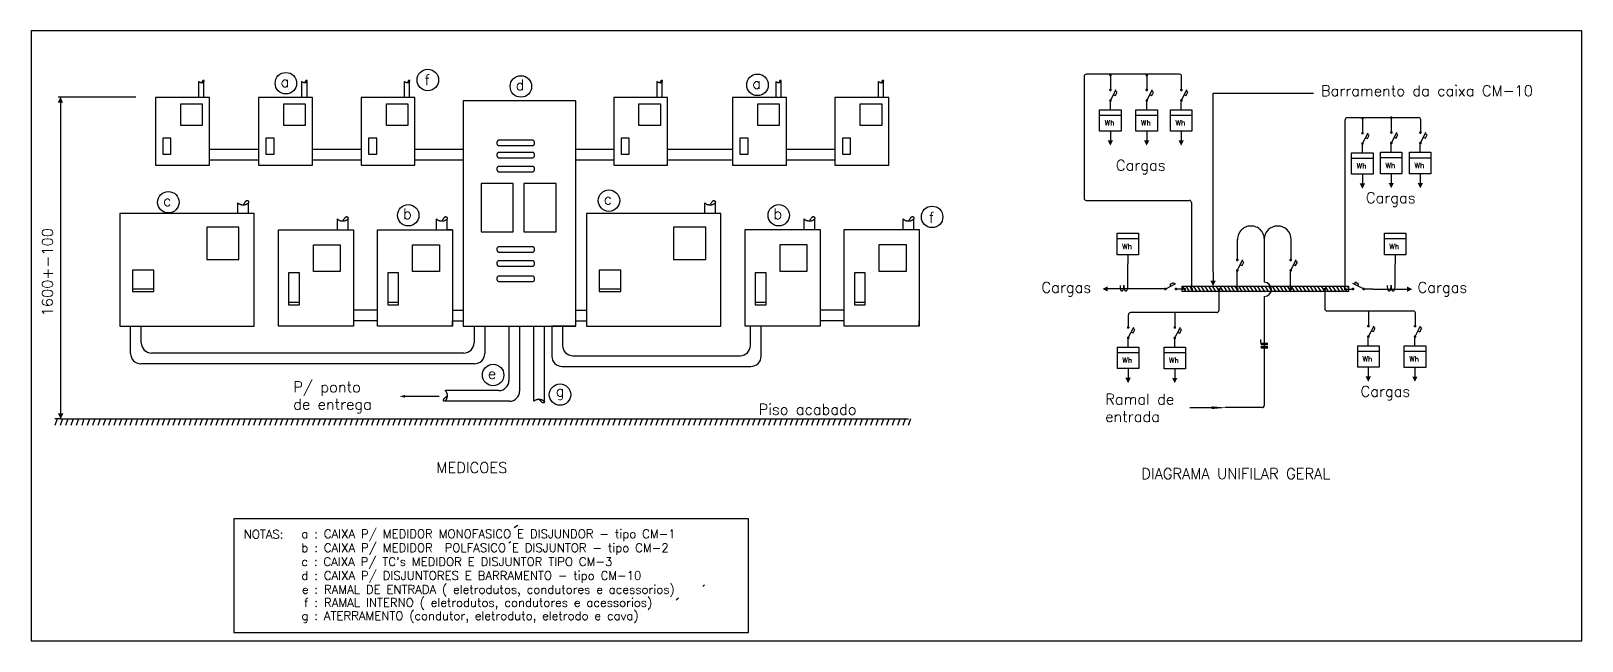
# Model space of a CAD drawing. Extents: x 0 to 0.289, y 0 to 0.114.
import ezdxf

# ---------------------------------------------------------------- set-up
doc = ezdxf.new("R2010")
doc.units = 0
doc.header["$LTSCALE"] = 0.7
doc.header["$MEASUREMENT"] = 0
doc.linetypes.add('DASHED', pattern=[0.75, 0.5, -0.25])
doc.layers.add('MEDICAO', color=7, linetype='CONTINUOUS')
doc.styles.add('ROMANS', font='ROMANS.shx', dxfattribs={"height": 2})

msp = doc.modelspace()

# ---------------------------------------------------------------- texts
at = {"layer": 'MEDICAO', "style": 'ROMANS'}
for s, height, p in [('a', 0.002, (0.04651, 0.10326)), ('f', 0.002, (0.07333, 0.10361)), ('d', 0.002, (0.0903, 0.10265)), ('a', 0.002, (0.1344, 0.10295)), ('Barramento da caixa CM-10', 0.002, (0.24035, 0.10156)), ('Wh', 0.001, (0.20005, 0.0961)), ('Wh', 0.001, (0.20682, 0.0961)), ('Wh', 0.001, (0.21326, 0.0961)), ('Cargas', 0.002, (0.20216, 0.08769)), ('Wh', 0.001, (0.24701, 0.08806)), ('Wh', 0.001, (0.25239, 0.08816)), ('Wh', 0.001, (0.2578, 0.08814)), ('c', 0.002, (0.02461, 0.08107)), ('c', 0.002, (0.10672, 0.08137)), ('Cargas', 0.002, (0.24874, 0.08161)), ('b', 0.002, (0.06932, 0.07864)), ('b', 0.002, (0.13835, 0.07864)), ('f', 0.002, (0.16729, 0.07796)), ('Wh', 0.001, (0.20331, 0.07306)), ('Wh', 0.001, (0.2531, 0.07306)), ('Cargas', 0.002, (0.18829, 0.06491)), ('Cargas', 0.002, (0.25837, 0.06491)), ('Wh', 0.001, (0.20335, 0.05183)), ('Wh', 0.001, (0.21204, 0.05182)), ('Wh', 0.001, (0.24811, 0.05208)), ('Wh', 0.001, (0.25681, 0.05207)), ('e', 0.002, (0.08513, 0.04886)), ('P/ ponto', 0.002, (0.04886, 0.04636)), ('g', 0.002, (0.09777, 0.04559)), ('Cargas', 0.002, (0.24775, 0.04553)), ('de entrega', 0.002, (0.04886, 0.04313)), ('Piso acabado', 0.002, (0.13557, 0.04218)), ('Ramal de', 0.002, (0.20016, 0.04407)), ('entrada', 0.002, (0.20016, 0.04083)), ('MEDICOES', 0.002, (0.07555, 0.03132)), ('DIAGRAMA UNIFILAR GERAL', 0.002, (0.20687, 0.03019)), ('NOTAS:', 0.0016, (0.03964, 0.0191)), ('a : CAIXA P/ MEDIDOR MONOFASICO E DISJUNDOR - tipo CM-1', 0.0016, (0.05038, 0.01917)), ('b : CAIXA P/ MEDIDOR  POLFASICO E DISJUNTOR - tipo CM-2', 0.0016, (0.05038, 0.01658)), ("c : CAIXA P/ TC's MEDIDOR E DISJUNTOR TIPO CM-3", 0.0016, (0.05038, 0.01399)), ('d : CAIXA P/ DISJUNTORES E BARRAMENTO - tipo CM-10', 0.0016, (0.05038, 0.0114)), ('e : RAMAL DE ENTRADA ( eletrodutos, condutores e acessorios)', 0.0016, (0.05047, 0.00881)), ('g : ATERRAMENTO (condutor, eletroduto, eletrodo e cava)', 0.0016, (0.0504, 0.0039)), ('f : RAMAL INTERNO ( eletrodutos, condutores e acessorios)', 0.0016, (0.05089, 0.00636))]:
    msp.add_text(s, height=height, dxfattribs=at).set_placement(p)
msp.add_text('1600+-100', height=0.002, rotation=90, dxfattribs=at).set_placement((0.00406, 0.06051))

# ---------------------------------------------------------------- linework, layer by layer
at = {"layer": 'MEDICAO'}
for p, q in [((0.03123, 0.10429), (0.03123, 0.10129)), ((0.03223, 0.10129), (0.03223, 0.10429)), ((0.05043, 0.10429), (0.05043, 0.10129)), ((0.05143, 0.10129), (0.05143, 0.10429)), ((0.06955, 0.10429), (0.06955, 0.10129)), ((0.07055, 0.10129), (0.07055, 0.10429)), ((0.11663, 0.10429), (0.11663, 0.10129)), ((0.11763, 0.10129), (0.11763, 0.10429)), ((0.13876, 0.10429), (0.13876, 0.10129)), ((0.13976, 0.10129), (0.13976, 0.10429)), ((0.15786, 0.10429), (0.15786, 0.10129)), ((0.15886, 0.10129), (0.15886, 0.10429)), ((0.19623, 0.10523), (0.19623, 0.08253)), ((0.21401, 0.10563), (0.19663, 0.10563)), ((0.2012, 0.10272), (0.2012, 0.10549)), ((0.20798, 0.10272), (0.20798, 0.10549)), ((0.21441, 0.10272), (0.21441, 0.10523)), ((0.00551, 0.10139), (0.00503, 0.10139)), ((0.01952, 0.10139), (0.00551, 0.10139)), ((0.00551, 0.10139), (0.00551, 0.04139)), ((0.03323, 0.10129), (0.03223, 0.10129)), ((0.05243, 0.10129), (0.05143, 0.10129)), ((0.07155, 0.10129), (0.07055, 0.10129)), ((0.11863, 0.10129), (0.11763, 0.10129)), ((0.14076, 0.10129), (0.13976, 0.10129)), ((0.15986, 0.10129), (0.15886, 0.10129)), ((0.20114, 0.10076), (0.20218, 0.10278)), ((0.20168, 0.10181), (0.20207, 0.10169)), ((0.20239, 0.10233), (0.20203, 0.10248)), ((0.20207, 0.10169), (0.20239, 0.10233)), ((0.20792, 0.10076), (0.20896, 0.10278)), ((0.20846, 0.10181), (0.20884, 0.10169)), ((0.20916, 0.10233), (0.2088, 0.10248)), ((0.20884, 0.10169), (0.20916, 0.10233)), ((0.21435, 0.10076), (0.21539, 0.10278)), ((0.21489, 0.10181), (0.21527, 0.10169)), ((0.21559, 0.10233), (0.21524, 0.10248)), ((0.21527, 0.10169), (0.21559, 0.10233)), ((0.22026, 0.06884), (0.22026, 0.10213)), ((0.22026, 0.10213), (0.23896, 0.10213)), ((0.10155, 0.10068), (0.08055, 0.10068)), ((0.08055, 0.10068), (0.08055, 0.08968)), ((0.10155, 0.05868), (0.10155, 0.10068)), ((0.19912, 0.09504), (0.19912, 0.09904)), ((0.19912, 0.09904), (0.20312, 0.09904)), ((0.20112, 0.09904), (0.20112, 0.10053)), ((0.20312, 0.09904), (0.20312, 0.09504)), ((0.2059, 0.09504), (0.2059, 0.09904)), ((0.2059, 0.09904), (0.2099, 0.09904)), ((0.2079, 0.09904), (0.2079, 0.10053)), ((0.2099, 0.09904), (0.2099, 0.09504)), ((0.21233, 0.09504), (0.21233, 0.09904)), ((0.21233, 0.09904), (0.21633, 0.09904)), ((0.21433, 0.09904), (0.21433, 0.10053)), ((0.21633, 0.09904), (0.21633, 0.09504)), ((0.19912, 0.09504), (0.19912, 0.09804)), ((0.19912, 0.09804), (0.20312, 0.09804)), ((0.2059, 0.09504), (0.2059, 0.09804)), ((0.2059, 0.09804), (0.2099, 0.09804)), ((0.21233, 0.09504), (0.21233, 0.09804)), ((0.21233, 0.09804), (0.21633, 0.09804)), ((0.2449, 0.06557), (0.2449, 0.09717)), ((0.2453, 0.09757), (0.25855, 0.09757)), ((0.24816, 0.09468), (0.24816, 0.09744)), ((0.25354, 0.09478), (0.25354, 0.09754)), ((0.25895, 0.09477), (0.25895, 0.09717)), ((0.02458, 0.09374), (0.02458, 0.09074)), ((0.02608, 0.09374), (0.02458, 0.09374)), ((0.02608, 0.09074), (0.02608, 0.09374)), ((0.04528, 0.09374), (0.04378, 0.09374)), ((0.04378, 0.09374), (0.04378, 0.09074)), ((0.04528, 0.09074), (0.04528, 0.09374)), ((0.06441, 0.09374), (0.06291, 0.09374)), ((0.06291, 0.09374), (0.06291, 0.09074)), ((0.06441, 0.09074), (0.06441, 0.09374)), ((0.10998, 0.09374), (0.10998, 0.09074)), ((0.11148, 0.09374), (0.10998, 0.09374)), ((0.11148, 0.09074), (0.11148, 0.09374)), ((0.13211, 0.09374), (0.13211, 0.09074)), ((0.13361, 0.09374), (0.13211, 0.09374)), ((0.13361, 0.09074), (0.13361, 0.09374)), ((0.15271, 0.09374), (0.15121, 0.09374)), ((0.15121, 0.09374), (0.15121, 0.09074)), ((0.15271, 0.09074), (0.15271, 0.09374)), ((0.20312, 0.09504), (0.19912, 0.09504)), ((0.20112, 0.09504), (0.20112, 0.09333)), ((0.2099, 0.09504), (0.2059, 0.09504)), ((0.2079, 0.09504), (0.2079, 0.09333)), ((0.21633, 0.09504), (0.21233, 0.09504)), ((0.21433, 0.09504), (0.21433, 0.09333)), ((0.24808, 0.091), (0.24808, 0.09249)), ((0.2481, 0.09272), (0.24914, 0.09474)), ((0.24864, 0.09377), (0.24902, 0.09364)), ((0.24934, 0.09429), (0.24899, 0.09444)), ((0.24902, 0.09364), (0.24934, 0.09429)), ((0.25346, 0.0911), (0.25346, 0.09259)), ((0.25348, 0.09282), (0.25452, 0.09484)), ((0.25402, 0.09387), (0.2544, 0.09374)), ((0.25472, 0.09439), (0.25437, 0.09454)), ((0.2544, 0.09374), (0.25472, 0.09439)), ((0.25887, 0.09109), (0.25887, 0.09258)), ((0.25889, 0.09281), (0.25993, 0.09482)), ((0.25943, 0.09386), (0.25982, 0.09373)), ((0.26014, 0.09438), (0.25978, 0.09453)), ((0.25982, 0.09373), (0.26014, 0.09438)), ((0.02458, 0.09074), (0.02608, 0.09074)), ((0.03323, 0.09168), (0.04238, 0.09168)), ((0.03323, 0.08868), (0.03323, 0.08968)), ((0.03323, 0.08968), (0.04238, 0.08968)), ((0.04378, 0.09074), (0.04528, 0.09074)), ((0.05243, 0.09168), (0.06151, 0.09168)), ((0.05243, 0.08968), (0.06151, 0.08968)), ((0.05243, 0.08868), (0.05243, 0.08968)), ((0.06291, 0.09074), (0.06441, 0.09074)), ((0.07155, 0.09168), (0.08055, 0.09168)), ((0.07155, 0.08968), (0.08055, 0.08968)), ((0.07155, 0.08868), (0.07155, 0.08968)), ((0.08055, 0.08968), (0.08055, 0.05868)), ((0.10155, 0.09168), (0.10858, 0.09168)), ((0.10155, 0.08968), (0.10858, 0.08968)), ((0.10998, 0.09074), (0.11148, 0.09074)), ((0.11863, 0.09168), (0.13071, 0.09168)), ((0.11863, 0.08868), (0.11863, 0.08968)), ((0.11863, 0.08968), (0.13071, 0.08968)), ((0.13211, 0.09074), (0.13361, 0.09074)), ((0.14076, 0.09168), (0.14981, 0.09168)), ((0.14076, 0.08868), (0.14076, 0.08968)), ((0.14076, 0.08968), (0.14981, 0.08968)), ((0.15121, 0.09074), (0.15271, 0.09074)), ((0.24608, 0.087), (0.24608, 0.091)), ((0.24608, 0.091), (0.25008, 0.091)), ((0.24608, 0.087), (0.24608, 0.09)), ((0.24608, 0.09), (0.25008, 0.09)), ((0.25008, 0.091), (0.25008, 0.087)), ((0.25146, 0.0871), (0.25146, 0.0911)), ((0.25146, 0.0911), (0.25546, 0.0911)), ((0.25146, 0.0871), (0.25146, 0.0901)), ((0.25146, 0.0901), (0.25546, 0.0901)), ((0.25546, 0.0911), (0.25546, 0.0871)), ((0.25687, 0.08709), (0.25687, 0.09109)), ((0.25687, 0.09109), (0.26087, 0.09109)), ((0.25687, 0.08709), (0.25687, 0.09009)), ((0.25687, 0.09009), (0.26087, 0.09009)), ((0.26087, 0.09109), (0.26087, 0.08709)), ((0.25008, 0.087), (0.24608, 0.087)), ((0.24808, 0.087), (0.24808, 0.08529)), ((0.25546, 0.0871), (0.25146, 0.0871)), ((0.25346, 0.0871), (0.25346, 0.08539)), ((0.26087, 0.08709), (0.25687, 0.08709)), ((0.25887, 0.08709), (0.25887, 0.08538)), ((0.03855, 0.07968), (0.03855, 0.08168)), ((0.04055, 0.07968), (0.04055, 0.08168)), ((0.12553, 0.07967), (0.12553, 0.08167)), ((0.12753, 0.07967), (0.12753, 0.08167)), ((0.19663, 0.08213), (0.21583, 0.08213)), ((0.21623, 0.08173), (0.21623, 0.06571)), ((0.04155, 0.07968), (0.01655, 0.07968)), ((0.01655, 0.07968), (0.01655, 0.05868)), ((0.04155, 0.05868), (0.04155, 0.07968)), ((0.05709, 0.07667), (0.05709, 0.07867)), ((0.05909, 0.07667), (0.05909, 0.07867)), ((0.07556, 0.07667), (0.07556, 0.07867)), ((0.07756, 0.07667), (0.07756, 0.07867)), ((0.12853, 0.07967), (0.10353, 0.07967)), ((0.10353, 0.07967), (0.10353, 0.05967)), ((0.12853, 0.05867), (0.12853, 0.07967)), ((0.14405, 0.07668), (0.14405, 0.07868)), ((0.14605, 0.07668), (0.14605, 0.07868)), ((0.16252, 0.07668), (0.16252, 0.07868)), ((0.16452, 0.07668), (0.16452, 0.07868)), ((0.03275, 0.07712), (0.03275, 0.07112)), ((0.03875, 0.07712), (0.03275, 0.07712)), ((0.03875, 0.07112), (0.03875, 0.07712)), ((0.04609, 0.05867), (0.04609, 0.07667)), ((0.04609, 0.07667), (0.06009, 0.07667)), ((0.06009, 0.07667), (0.06009, 0.05867)), ((0.06456, 0.05867), (0.06456, 0.07667)), ((0.06456, 0.07667), (0.07856, 0.07667)), ((0.07856, 0.07667), (0.07756, 0.07667)), ((0.07856, 0.07667), (0.07856, 0.05867)), ((0.11973, 0.07711), (0.11973, 0.07111)), ((0.12573, 0.07711), (0.11973, 0.07711)), ((0.12573, 0.07111), (0.12573, 0.07711)), ((0.13305, 0.05868), (0.13305, 0.07668)), ((0.13305, 0.07668), (0.14705, 0.07668)), ((0.14705, 0.07668), (0.14705, 0.05868)), ((0.15152, 0.05868), (0.15152, 0.07668)), ((0.15152, 0.07668), (0.16552, 0.07668)), ((0.16552, 0.07668), (0.16552, 0.05868)), ((0.20239, 0.072), (0.20239, 0.076)), ((0.20239, 0.076), (0.20639, 0.076)), ((0.20639, 0.076), (0.20639, 0.072)), ((0.25218, 0.072), (0.25218, 0.076)), ((0.25218, 0.076), (0.25618, 0.076)), ((0.25618, 0.076), (0.25618, 0.072)), ((0.05262, 0.06886), (0.05262, 0.07386)), ((0.05262, 0.07386), (0.05762, 0.07386)), ((0.05762, 0.07386), (0.05762, 0.06886)), ((0.07109, 0.07386), (0.07609, 0.07386)), ((0.07109, 0.06886), (0.07109, 0.07386)), ((0.07609, 0.07386), (0.07609, 0.06886)), ((0.13959, 0.06888), (0.13959, 0.07388)), ((0.13959, 0.07388), (0.14459, 0.07388)), ((0.14459, 0.07388), (0.14459, 0.06888)), ((0.15806, 0.06888), (0.15806, 0.07388)), ((0.15806, 0.07388), (0.16306, 0.07388)), ((0.16306, 0.07388), (0.16306, 0.06888)), ((0.20239, 0.072), (0.20239, 0.075)), ((0.20239, 0.075), (0.20639, 0.075)), ((0.2298, 0.07485), (0.2298, 0.06687)), ((0.23479, 0.0738), (0.23479, 0.0749)), ((0.23479, 0.07103), (0.23479, 0.0738)), ((0.25218, 0.072), (0.25218, 0.075)), ((0.25218, 0.075), (0.25618, 0.075)), ((0.03275, 0.07112), (0.03875, 0.07112)), ((0.11973, 0.07111), (0.12573, 0.07111)), ((0.20639, 0.072), (0.20239, 0.072)), ((0.20439, 0.072), (0.20439, 0.07029)), ((0.22476, 0.06907), (0.2258, 0.07109)), ((0.2253, 0.07012), (0.22568, 0.06999)), ((0.226, 0.07064), (0.22565, 0.07079)), ((0.22568, 0.06999), (0.226, 0.07064)), ((0.23473, 0.06907), (0.23577, 0.07109)), ((0.23527, 0.07012), (0.23565, 0.06999)), ((0.23597, 0.07064), (0.23561, 0.07079)), ((0.23565, 0.06999), (0.23597, 0.07064)), ((0.25618, 0.072), (0.25218, 0.072)), ((0.25418, 0.072), (0.25418, 0.07029)), ((0.0189, 0.06915), (0.0189, 0.06515)), ((0.0229, 0.06915), (0.0189, 0.06915)), ((0.0229, 0.06515), (0.0229, 0.06915)), ((0.048, 0.06864), (0.048, 0.06264)), ((0.05, 0.06864), (0.048, 0.06864)), ((0.05, 0.06264), (0.05, 0.06864)), ((0.05762, 0.06886), (0.05262, 0.06886)), ((0.06647, 0.06864), (0.06647, 0.06264)), ((0.06847, 0.06864), (0.06647, 0.06864)), ((0.06847, 0.06264), (0.06847, 0.06864)), ((0.07609, 0.06886), (0.07109, 0.06886)), ((0.10988, 0.06913), (0.10588, 0.06913)), ((0.10588, 0.06913), (0.10588, 0.06513)), ((0.10988, 0.06513), (0.10988, 0.06913)), ((0.13496, 0.06865), (0.13496, 0.06265)), ((0.13696, 0.06865), (0.13496, 0.06865)), ((0.13696, 0.06265), (0.13696, 0.06865)), ((0.14459, 0.06888), (0.13959, 0.06888)), ((0.15343, 0.06865), (0.15343, 0.06265)), ((0.15543, 0.06865), (0.15343, 0.06865)), ((0.15543, 0.06265), (0.15543, 0.06865)), ((0.16306, 0.06888), (0.15806, 0.06888)), ((0.21135, 0.06556), (0.21333, 0.06666)), ((0.21224, 0.06651), (0.21288, 0.06685)), ((0.21238, 0.06613), (0.21224, 0.06651)), ((0.21288, 0.06685), (0.21304, 0.06649)), ((0.22026, 0.06884), (0.22026, 0.06714)), ((0.23471, 0.06572), (0.23471, 0.06884)), ((0.24831, 0.06562), (0.2463, 0.06665)), ((0.24674, 0.06686), (0.24659, 0.0665)), ((0.24739, 0.06654), (0.24674, 0.06686)), ((0.24726, 0.06616), (0.24739, 0.06654)), ((0.0229, 0.06558), (0.0189, 0.06558)), ((0.0189, 0.06515), (0.0229, 0.06515)), ((0.0229, 0.06515), (0.0229, 0.06558)), ((0.10988, 0.06557), (0.10588, 0.06557)), ((0.10588, 0.06513), (0.10988, 0.06513)), ((0.10988, 0.06513), (0.10988, 0.06557)), ((0.20236, 0.06562), (0.20065, 0.06562)), ((0.20862, 0.06562), (0.20236, 0.06562)), ((0.21121, 0.06562), (0.20862, 0.06562)), ((0.21507, 0.0656), (0.21357, 0.0656)), ((0.21448, 0.06612), (0.24548, 0.06612)), ((0.21448, 0.06512), (0.21448, 0.06612)), ((0.21448, 0.06612), (0.21518, 0.06511)), ((0.24548, 0.06512), (0.21448, 0.06512)), ((0.21518, 0.06612), (0.21588, 0.06511)), ((0.21588, 0.06612), (0.21658, 0.06511)), ((0.21658, 0.06612), (0.21728, 0.06511)), ((0.21728, 0.06612), (0.21798, 0.06511)), ((0.21798, 0.06612), (0.21868, 0.06511)), ((0.21868, 0.06612), (0.21938, 0.06511)), ((0.21938, 0.06612), (0.22008, 0.06511)), ((0.22008, 0.06612), (0.22078, 0.06511)), ((0.22078, 0.06612), (0.22148, 0.06511)), ((0.22135, 0.06543), (0.22135, 0.06161)), ((0.22148, 0.06612), (0.22218, 0.06511)), ((0.22218, 0.06612), (0.22288, 0.06511)), ((0.22288, 0.06612), (0.22358, 0.06511)), ((0.22358, 0.06612), (0.22428, 0.06511)), ((0.22428, 0.06612), (0.22498, 0.06511)), ((0.22498, 0.06612), (0.22568, 0.06511)), ((0.22568, 0.06612), (0.22638, 0.06511)), ((0.22638, 0.06612), (0.22708, 0.06511)), ((0.22708, 0.06612), (0.22778, 0.06511)), ((0.22778, 0.06612), (0.22848, 0.06511)), ((0.22848, 0.06612), (0.22918, 0.06511)), ((0.22918, 0.06612), (0.22988, 0.06511)), ((0.2298, 0.06421), (0.2298, 0.0439)), ((0.22988, 0.06612), (0.23058, 0.06511)), ((0.23058, 0.06612), (0.23128, 0.06511)), ((0.23128, 0.06612), (0.23198, 0.06511)), ((0.23198, 0.06612), (0.23268, 0.06511)), ((0.23268, 0.06612), (0.23338, 0.06511)), ((0.23338, 0.06612), (0.23408, 0.06511)), ((0.23408, 0.06612), (0.23478, 0.06511)), ((0.23478, 0.06612), (0.23548, 0.06511)), ((0.23548, 0.06612), (0.23618, 0.06511)), ((0.23618, 0.06612), (0.23688, 0.06511)), ((0.23688, 0.06612), (0.23758, 0.06511)), ((0.23758, 0.06612), (0.23828, 0.06511)), ((0.23828, 0.06612), (0.23898, 0.06511)), ((0.23898, 0.06612), (0.23968, 0.06511)), ((0.23968, 0.06612), (0.24038, 0.06511)), ((0.24038, 0.06612), (0.24108, 0.06511)), ((0.24107, 0.06554), (0.24107, 0.06194)), ((0.24108, 0.06612), (0.24178, 0.06511)), ((0.24178, 0.06612), (0.24248, 0.06511)), ((0.24248, 0.06612), (0.24318, 0.06511)), ((0.24318, 0.06612), (0.24388, 0.06511)), ((0.24388, 0.06612), (0.24458, 0.06511)), ((0.24458, 0.06612), (0.24528, 0.06511)), ((0.24489, 0.06557), (0.24642, 0.06557)), ((0.24528, 0.06612), (0.24548, 0.06583)), ((0.24548, 0.06612), (0.24548, 0.06512)), ((0.25003, 0.0656), (0.24854, 0.0656)), ((0.25003, 0.0656), (0.25617, 0.0656)), ((0.25469, 0.06558), (0.2564, 0.06558)), ((0.05, 0.06307), (0.048, 0.06307)), ((0.048, 0.06264), (0.05, 0.06264)), ((0.06456, 0.06167), (0.06009, 0.06167)), ((0.06847, 0.06307), (0.06647, 0.06307)), ((0.06647, 0.06264), (0.06847, 0.06264)), ((0.07856, 0.06167), (0.08056, 0.06167)), ((0.10155, 0.06167), (0.10353, 0.06167)), ((0.13696, 0.06308), (0.13496, 0.06308)), ((0.13496, 0.06265), (0.13696, 0.06265)), ((0.15152, 0.06168), (0.14705, 0.06168)), ((0.15543, 0.06308), (0.15343, 0.06308)), ((0.15343, 0.06265), (0.15543, 0.06265)), ((0.2045, 0.05845), (0.2045, 0.06081)), ((0.22095, 0.06121), (0.2049, 0.06121)), ((0.21319, 0.05844), (0.21319, 0.06121)), ((0.24147, 0.06154), (0.25756, 0.06154)), ((0.24927, 0.0587), (0.24927, 0.06154)), ((0.25796, 0.05869), (0.25796, 0.06114)), ((0.01655, 0.05868), (0.04155, 0.05868)), ((0.01855, 0.05358), (0.01855, 0.05868)), ((0.02055, 0.05558), (0.02055, 0.05868)), ((0.06009, 0.05867), (0.04609, 0.05867)), ((0.06456, 0.05967), (0.06009, 0.05967)), ((0.07856, 0.05867), (0.06456, 0.05867)), ((0.07856, 0.05867), (0.07856, 0.05967)), ((0.07856, 0.05967), (0.08056, 0.05967)), ((0.08055, 0.05868), (0.10155, 0.05868)), ((0.08055, 0.05868), (0.08255, 0.05868)), ((0.08255, 0.05868), (0.08255, 0.05558)), ((0.08255, 0.05868), (0.08455, 0.05868)), ((0.08455, 0.05868), (0.08455, 0.05358)), ((0.08455, 0.05868), (0.08905, 0.05868)), ((0.08905, 0.05868), (0.08905, 0.04858)), ((0.08905, 0.05868), (0.09105, 0.05868)), ((0.09105, 0.05868), (0.09105, 0.04658)), ((0.09362, 0.0587), (0.09362, 0.0447)), ((0.09562, 0.0587), (0.09562, 0.0447)), ((0.09905, 0.05868), (0.09705, 0.05868)), ((0.09705, 0.05868), (0.09705, 0.05308)), ((0.10155, 0.05868), (0.09905, 0.05868)), ((0.09905, 0.05868), (0.09905, 0.05508)), ((0.10155, 0.05967), (0.10353, 0.05967)), ((0.10353, 0.05967), (0.10353, 0.05867)), ((0.10353, 0.05867), (0.12853, 0.05867)), ((0.14705, 0.05868), (0.13305, 0.05868)), ((0.13405, 0.05508), (0.13405, 0.05868)), ((0.13605, 0.05308), (0.13605, 0.05868)), ((0.15152, 0.05968), (0.14705, 0.05968)), ((0.16552, 0.05868), (0.15152, 0.05868)), ((0.16552, 0.05868), (0.16552, 0.05968)), ((0.20444, 0.0565), (0.20548, 0.05851)), ((0.20568, 0.05806), (0.20533, 0.05822)), ((0.20536, 0.05742), (0.20568, 0.05806)), ((0.21314, 0.05648), (0.21417, 0.0585)), ((0.21438, 0.05805), (0.21402, 0.0582)), ((0.21406, 0.0574), (0.21438, 0.05805)), ((0.24921, 0.05675), (0.25025, 0.05876)), ((0.25045, 0.05831), (0.25009, 0.05846)), ((0.25013, 0.05767), (0.25045, 0.05831)), ((0.2579, 0.05673), (0.25894, 0.05875)), ((0.25914, 0.0583), (0.25879, 0.05845)), ((0.25882, 0.05765), (0.25914, 0.0583)), ((0.20442, 0.05477), (0.20442, 0.05627)), ((0.20498, 0.05755), (0.20536, 0.05742)), ((0.21312, 0.05476), (0.21312, 0.05625)), ((0.21368, 0.05753), (0.21406, 0.0574)), ((0.22916, 0.05553), (0.22916, 0.05618)), ((0.22916, 0.05553), (0.23047, 0.05553)), ((0.22916, 0.05528), (0.23047, 0.05528)), ((0.22916, 0.05492), (0.23047, 0.05492)), ((0.24719, 0.05502), (0.25119, 0.05502)), ((0.24719, 0.05502), (0.24719, 0.05102)), ((0.24919, 0.05502), (0.24919, 0.05651)), ((0.24975, 0.05779), (0.25013, 0.05767)), ((0.25119, 0.05502), (0.25119, 0.05102)), ((0.25588, 0.05501), (0.25988, 0.05501)), ((0.25588, 0.05101), (0.25588, 0.05501)), ((0.25788, 0.05501), (0.25788, 0.0565)), ((0.25844, 0.05778), (0.25882, 0.05765)), ((0.25988, 0.05501), (0.25988, 0.05101)), ((0.08065, 0.05368), (0.02245, 0.05368)), ((0.10095, 0.05318), (0.13215, 0.05318)), ((0.20242, 0.05477), (0.20642, 0.05477)), ((0.20242, 0.05477), (0.20242, 0.05077)), ((0.20242, 0.05377), (0.20642, 0.05377)), ((0.20642, 0.05477), (0.20642, 0.05077)), ((0.21112, 0.05076), (0.21112, 0.05476)), ((0.21112, 0.05476), (0.21512, 0.05476)), ((0.21112, 0.05076), (0.21112, 0.05376)), ((0.21112, 0.05376), (0.21512, 0.05376)), ((0.21512, 0.05476), (0.21512, 0.05076)), ((0.22916, 0.05463), (0.23047, 0.05463)), ((0.24719, 0.05402), (0.25119, 0.05402)), ((0.25588, 0.05401), (0.25988, 0.05401)), ((0.25588, 0.05101), (0.25588, 0.05401)), ((0.08265, 0.05168), (0.02045, 0.05168)), ((0.09895, 0.05118), (0.13415, 0.05118)), ((0.20642, 0.05077), (0.20242, 0.05077)), ((0.20442, 0.05077), (0.20442, 0.04907)), ((0.21512, 0.05076), (0.21112, 0.05076)), ((0.21312, 0.05076), (0.21312, 0.04905)), ((0.25119, 0.05102), (0.24719, 0.05102)), ((0.24919, 0.05102), (0.24919, 0.04931)), ((0.25988, 0.05101), (0.25588, 0.05101)), ((0.25788, 0.05101), (0.25788, 0.0493)), ((0.08715, 0.04668), (0.07722, 0.04668)), ((0.07604, 0.0456), (0.06956, 0.0456)), ((0.08915, 0.04468), (0.07705, 0.04468)), ((0.22148, 0.04349), (0.21592, 0.04349)), ((0.2294, 0.0435), (0.22259, 0.0435)), ((0.00551, 0.04139), (0.00443, 0.04139)), ((0.00487, 0.04141), (0.00444, 0.04015)), ((0.00587, 0.04141), (0.00544, 0.04015)), ((0.00551, 0.04139), (0.16351, 0.04139)), ((0.00687, 0.04141), (0.00644, 0.04015)), ((0.00787, 0.04141), (0.00744, 0.04015)), ((0.00887, 0.04141), (0.00844, 0.04015)), ((0.00987, 0.04141), (0.00944, 0.04015)), ((0.01087, 0.04141), (0.01044, 0.04015)), ((0.01187, 0.04141), (0.01144, 0.04015)), ((0.01287, 0.04141), (0.01244, 0.04015)), ((0.01387, 0.04141), (0.01344, 0.04015)), ((0.01487, 0.04141), (0.01444, 0.04015)), ((0.01587, 0.04141), (0.01544, 0.04015)), ((0.01687, 0.04141), (0.01644, 0.04015)), ((0.01787, 0.04141), (0.01744, 0.04015)), ((0.01887, 0.04141), (0.01844, 0.04015)), ((0.01987, 0.04141), (0.01944, 0.04015)), ((0.02087, 0.04141), (0.02044, 0.04015)), ((0.02187, 0.04141), (0.02144, 0.04015)), ((0.02287, 0.04141), (0.02244, 0.04015)), ((0.02387, 0.04141), (0.02344, 0.04015)), ((0.02487, 0.04141), (0.02444, 0.04015)), ((0.02587, 0.04141), (0.02544, 0.04015)), ((0.02687, 0.04141), (0.02644, 0.04015)), ((0.02787, 0.04141), (0.02744, 0.04015)), ((0.02887, 0.04141), (0.02844, 0.04015)), ((0.02987, 0.04141), (0.02944, 0.04015)), ((0.03087, 0.04141), (0.03044, 0.04015)), ((0.03187, 0.04141), (0.03144, 0.04015)), ((0.03287, 0.04141), (0.03244, 0.04015)), ((0.03387, 0.04141), (0.03344, 0.04015)), ((0.03487, 0.04141), (0.03444, 0.04015)), ((0.03587, 0.04141), (0.03544, 0.04015)), ((0.03687, 0.04141), (0.03644, 0.04015)), ((0.03787, 0.04141), (0.03744, 0.04015)), ((0.03887, 0.04141), (0.03844, 0.04015)), ((0.03987, 0.04141), (0.03944, 0.04015)), ((0.04087, 0.04141), (0.04044, 0.04015)), ((0.04187, 0.04141), (0.04144, 0.04015)), ((0.04287, 0.04141), (0.04244, 0.04015)), ((0.04387, 0.04141), (0.04344, 0.04015)), ((0.04487, 0.04141), (0.04444, 0.04015)), ((0.04587, 0.04141), (0.04544, 0.04015)), ((0.04687, 0.04141), (0.04644, 0.04015)), ((0.04787, 0.04141), (0.04744, 0.04015)), ((0.04887, 0.04141), (0.04844, 0.04015)), ((0.04987, 0.04141), (0.04944, 0.04015)), ((0.05087, 0.04141), (0.05044, 0.04015)), ((0.05187, 0.04141), (0.05144, 0.04015)), ((0.05287, 0.04141), (0.05244, 0.04015)), ((0.05387, 0.04141), (0.05344, 0.04015)), ((0.05487, 0.04141), (0.05444, 0.04015)), ((0.05587, 0.04141), (0.05544, 0.04015)), ((0.05687, 0.04141), (0.05644, 0.04015)), ((0.05787, 0.04141), (0.05744, 0.04015)), ((0.05887, 0.04141), (0.05844, 0.04015)), ((0.05987, 0.04141), (0.05944, 0.04015)), ((0.06087, 0.04141), (0.06044, 0.04015)), ((0.06187, 0.04141), (0.06144, 0.04015)), ((0.06287, 0.04141), (0.06244, 0.04015)), ((0.06387, 0.04141), (0.06344, 0.04015)), ((0.06487, 0.04141), (0.06444, 0.04015)), ((0.06587, 0.04141), (0.06544, 0.04015)), ((0.06687, 0.04141), (0.06644, 0.04015)), ((0.06787, 0.04141), (0.06744, 0.04015)), ((0.06887, 0.04141), (0.06844, 0.04015)), ((0.06987, 0.04141), (0.06944, 0.04015)), ((0.07087, 0.04141), (0.07044, 0.04015)), ((0.07187, 0.04141), (0.07144, 0.04015)), ((0.07287, 0.04141), (0.07244, 0.04015)), ((0.07387, 0.04141), (0.07344, 0.04015)), ((0.07487, 0.04141), (0.07444, 0.04015)), ((0.07587, 0.04141), (0.07544, 0.04015)), ((0.07687, 0.04141), (0.07644, 0.04015)), ((0.07787, 0.04141), (0.07744, 0.04015)), ((0.07887, 0.04141), (0.07844, 0.04015)), ((0.07987, 0.04141), (0.07944, 0.04015)), ((0.08087, 0.04141), (0.08044, 0.04015)), ((0.08187, 0.04141), (0.08144, 0.04015)), ((0.08287, 0.04141), (0.08244, 0.04015)), ((0.08387, 0.04141), (0.08344, 0.04015)), ((0.08487, 0.04141), (0.08444, 0.04015)), ((0.08587, 0.04141), (0.08544, 0.04015)), ((0.08687, 0.04141), (0.08644, 0.04015)), ((0.08787, 0.04141), (0.08744, 0.04015)), ((0.08887, 0.04141), (0.08844, 0.04015)), ((0.08987, 0.04141), (0.08944, 0.04015)), ((0.09087, 0.04141), (0.09044, 0.04015)), ((0.09187, 0.04141), (0.09144, 0.04015)), ((0.09287, 0.04141), (0.09244, 0.04015)), ((0.09387, 0.04141), (0.09344, 0.04015)), ((0.09487, 0.04141), (0.09444, 0.04015)), ((0.09587, 0.04141), (0.09544, 0.04015)), ((0.09687, 0.04141), (0.09644, 0.04015)), ((0.09787, 0.04141), (0.09744, 0.04015)), ((0.09887, 0.04141), (0.09844, 0.04015)), ((0.09987, 0.04141), (0.09944, 0.04015)), ((0.10087, 0.04141), (0.10044, 0.04015)), ((0.10187, 0.04141), (0.10144, 0.04015)), ((0.10287, 0.04141), (0.10244, 0.04015)), ((0.10387, 0.04141), (0.10344, 0.04015)), ((0.10487, 0.04141), (0.10444, 0.04015)), ((0.10587, 0.04141), (0.10544, 0.04015)), ((0.10687, 0.04141), (0.10644, 0.04015)), ((0.10787, 0.04141), (0.10744, 0.04015)), ((0.10887, 0.04141), (0.10844, 0.04015)), ((0.10987, 0.04141), (0.10944, 0.04015)), ((0.11087, 0.04141), (0.11044, 0.04015)), ((0.11187, 0.04141), (0.11144, 0.04015)), ((0.11287, 0.04141), (0.11244, 0.04015)), ((0.11387, 0.04141), (0.11344, 0.04015)), ((0.11487, 0.04141), (0.11444, 0.04015)), ((0.11587, 0.04141), (0.11544, 0.04015)), ((0.11687, 0.04141), (0.11644, 0.04015)), ((0.11787, 0.04141), (0.11744, 0.04015)), ((0.11887, 0.04141), (0.11844, 0.04015)), ((0.11987, 0.04141), (0.11944, 0.04015)), ((0.12087, 0.04141), (0.12044, 0.04015)), ((0.12187, 0.04141), (0.12144, 0.04015)), ((0.12287, 0.04141), (0.12244, 0.04015)), ((0.12387, 0.04141), (0.12344, 0.04015)), ((0.12487, 0.04141), (0.12444, 0.04015)), ((0.12587, 0.04141), (0.12544, 0.04015)), ((0.12687, 0.04141), (0.12644, 0.04015)), ((0.12787, 0.04141), (0.12744, 0.04015)), ((0.12887, 0.04141), (0.12844, 0.04015)), ((0.12987, 0.04141), (0.12944, 0.04015)), ((0.13087, 0.04141), (0.13044, 0.04015)), ((0.13187, 0.04141), (0.13144, 0.04015)), ((0.13287, 0.04141), (0.13244, 0.04015)), ((0.13387, 0.04141), (0.13344, 0.04015)), ((0.13487, 0.04141), (0.13444, 0.04015)), ((0.13587, 0.04141), (0.13544, 0.04015)), ((0.13687, 0.04141), (0.13644, 0.04015)), ((0.13787, 0.04141), (0.13744, 0.04015)), ((0.13887, 0.04141), (0.13844, 0.04015)), ((0.13987, 0.04141), (0.13944, 0.04015)), ((0.14087, 0.04141), (0.14044, 0.04015)), ((0.14187, 0.04141), (0.14144, 0.04015)), ((0.14287, 0.04141), (0.14244, 0.04015)), ((0.14387, 0.04141), (0.14344, 0.04015)), ((0.14487, 0.04141), (0.14444, 0.04015)), ((0.14587, 0.04141), (0.14544, 0.04015)), ((0.14687, 0.04141), (0.14644, 0.04015)), ((0.14787, 0.04141), (0.14744, 0.04015)), ((0.14887, 0.04141), (0.14844, 0.04015)), ((0.14987, 0.04141), (0.14944, 0.04015)), ((0.15087, 0.04141), (0.15044, 0.04015)), ((0.15187, 0.04141), (0.15144, 0.04015)), ((0.15287, 0.04141), (0.15244, 0.04015)), ((0.15387, 0.04141), (0.15344, 0.04015)), ((0.15487, 0.04141), (0.15444, 0.04015)), ((0.15587, 0.04141), (0.15544, 0.04015)), ((0.15687, 0.04141), (0.15644, 0.04015)), ((0.15787, 0.04141), (0.15744, 0.04015)), ((0.15887, 0.04141), (0.15844, 0.04015)), ((0.15987, 0.04141), (0.15944, 0.04015)), ((0.16087, 0.04141), (0.16044, 0.04015)), ((0.16187, 0.04141), (0.16144, 0.04015)), ((0.16287, 0.04141), (0.16244, 0.04015)), ((0.16387, 0.04141), (0.16344, 0.04015)), ((0.09001, 0.02117), (0.09073, 0.0216)), ((0.08902, 0.01827), (0.08938, 0.01854)), ((0.12521, 0.01016), (0.12547, 0.01049)), ((0.12022, 0.00765), (0.12063, 0.00802))]:
    msp.add_line(p, q, dxfattribs=at)
at = {"layer": 'MEDICAO', "linetype": 'DASHED'}
for p, q in [((0.08682, 0.09294), (0.08682, 0.09274)), ((0.09342, 0.09334), (0.08722, 0.09334)), ((0.09382, 0.09274), (0.09382, 0.09294)), ((0.08682, 0.09068), (0.08682, 0.09048)), ((0.08722, 0.09234), (0.09342, 0.09234)), ((0.09342, 0.09108), (0.08722, 0.09108)), ((0.08722, 0.09008), (0.09342, 0.09008)), ((0.09382, 0.09048), (0.09382, 0.09068)), ((0.08682, 0.08807), (0.08682, 0.08787)), ((0.09342, 0.08847), (0.08722, 0.08847)), ((0.08722, 0.08747), (0.09342, 0.08747)), ((0.09382, 0.08787), (0.09382, 0.08807)), ((0.08385, 0.08526), (0.08385, 0.07626)), ((0.08985, 0.08526), (0.08385, 0.08526)), ((0.08985, 0.07626), (0.08985, 0.08526)), ((0.09185, 0.08526), (0.09185, 0.07626)), ((0.09785, 0.08526), (0.09185, 0.08526)), ((0.09785, 0.07626), (0.09785, 0.08526)), ((0.08385, 0.07626), (0.08985, 0.07626)), ((0.09185, 0.07626), (0.09785, 0.07626)), ((0.08682, 0.07309), (0.08682, 0.07289)), ((0.09342, 0.07349), (0.08722, 0.07349)), ((0.08722, 0.07249), (0.09342, 0.07249)), ((0.09382, 0.07289), (0.09382, 0.07309)), ((0.22482, 0.0738), (0.22482, 0.0749)), ((0.22482, 0.07103), (0.22482, 0.0738)), ((0.08682, 0.07048), (0.08682, 0.07028)), ((0.09342, 0.07088), (0.08722, 0.07088)), ((0.08722, 0.06988), (0.09342, 0.06988)), ((0.09382, 0.07028), (0.09382, 0.07048)), ((0.08682, 0.06762), (0.08682, 0.06742)), ((0.09342, 0.06802), (0.08722, 0.06802)), ((0.08722, 0.06702), (0.09342, 0.06702)), ((0.09382, 0.06742), (0.09382, 0.06762)), ((0.22474, 0.06572), (0.22474, 0.06884))]:
    msp.add_line(p, q, dxfattribs=at)
at = {"layer": 'MEDICAO'}
for points in [[(0, 0.11371), (0, 0), (0.289, 0), (0.289, 0.11371), (0, 0.11371)], [(0.03123, 0.10429), (0.03126, 0.10427), (0.03129, 0.10426), (0.03132, 0.10424), (0.03135, 0.10422), (0.03139, 0.10421), (0.03142, 0.1042), (0.03145, 0.10418), (0.03148, 0.10417), (0.03151, 0.10416), (0.03154, 0.10415), (0.03156, 0.10414), (0.03159, 0.10413), (0.03162, 0.10412), (0.03164, 0.10412), (0.03167, 0.10411), (0.03169, 0.1041), (0.03172, 0.1041), (0.03174, 0.10409), (0.03177, 0.10409), (0.03179, 0.10408), (0.03182, 0.10408), (0.03184, 0.10408), (0.03186, 0.10407), (0.03189, 0.10407), (0.03191, 0.10408), (0.03194, 0.10408), (0.03196, 0.10408), (0.03199, 0.10409), (0.03201, 0.1041), (0.03204, 0.10411), (0.03206, 0.10412), (0.03208, 0.10413), (0.0321, 0.10415), (0.03212, 0.10416), (0.03214, 0.10418), (0.03216, 0.1042), (0.03217, 0.10422), (0.03219, 0.10424), (0.0322, 0.10426), (0.03221, 0.10428), (0.03222, 0.10429), (0.03223, 0.10431), (0.03224, 0.10432), (0.03224, 0.10433), (0.03225, 0.10434), (0.03225, 0.10436), (0.03225, 0.10437), (0.03226, 0.10438), (0.03226, 0.10439), (0.03226, 0.1044), (0.03225, 0.10441), (0.03225, 0.10442), (0.03225, 0.10443), (0.03224, 0.10444), (0.03224, 0.10445), (0.03223, 0.10446), (0.03222, 0.10447), (0.03221, 0.10448), (0.0322, 0.10449), (0.03219, 0.10449), (0.03217, 0.1045), (0.03216, 0.1045), (0.03215, 0.1045), (0.03214, 0.10451), (0.03212, 0.10451), (0.03211, 0.10451), (0.03209, 0.1045), (0.03208, 0.1045), (0.03207, 0.1045), (0.03206, 0.10449), (0.03205, 0.10449), (0.03204, 0.10448), (0.03203, 0.10448), (0.03202, 0.10447), (0.03201, 0.10446), (0.032, 0.10445), (0.032, 0.10444), (0.03199, 0.10443), (0.03198, 0.10442), (0.03197, 0.1044), (0.03196, 0.10439), (0.03195, 0.10437), (0.03194, 0.10434), (0.03192, 0.10431), (0.0319, 0.10426), (0.03188, 0.10421), (0.03185, 0.10415), (0.03181, 0.10407)], [(0.05043, 0.10429), (0.05046, 0.10427), (0.05049, 0.10426), (0.05052, 0.10424), (0.05056, 0.10422), (0.05059, 0.10421), (0.05062, 0.1042), (0.05065, 0.10418), (0.05068, 0.10417), (0.05071, 0.10416), (0.05074, 0.10415), (0.05077, 0.10414), (0.05079, 0.10413), (0.05082, 0.10412), (0.05084, 0.10412), (0.05087, 0.10411), (0.05089, 0.1041), (0.05092, 0.1041), (0.05094, 0.10409), (0.05097, 0.10409), (0.05099, 0.10408), (0.05102, 0.10408), (0.05104, 0.10408), (0.05107, 0.10407), (0.05109, 0.10407), (0.05112, 0.10408), (0.05114, 0.10408), (0.05117, 0.10408), (0.05119, 0.10409), (0.05121, 0.1041), (0.05124, 0.10411), (0.05126, 0.10412), (0.05128, 0.10413), (0.0513, 0.10415), (0.05132, 0.10416), (0.05134, 0.10418), (0.05136, 0.1042), (0.05137, 0.10422), (0.05139, 0.10424), (0.0514, 0.10426), (0.05141, 0.10428), (0.05142, 0.10429), (0.05143, 0.10431), (0.05144, 0.10432), (0.05145, 0.10433), (0.05145, 0.10434), (0.05145, 0.10436), (0.05146, 0.10437), (0.05146, 0.10438), (0.05146, 0.10439), (0.05146, 0.1044), (0.05146, 0.10441), (0.05145, 0.10442), (0.05145, 0.10443), (0.05144, 0.10444), (0.05144, 0.10445), (0.05143, 0.10446), (0.05142, 0.10447), (0.05141, 0.10448), (0.0514, 0.10449), (0.05139, 0.10449), (0.05138, 0.1045), (0.05136, 0.1045), (0.05135, 0.1045), (0.05134, 0.10451), (0.05132, 0.10451), (0.05131, 0.10451), (0.0513, 0.1045), (0.05128, 0.1045), (0.05127, 0.1045), (0.05126, 0.10449), (0.05125, 0.10449), (0.05124, 0.10448), (0.05123, 0.10448), (0.05122, 0.10447), (0.05121, 0.10446), (0.0512, 0.10445), (0.0512, 0.10444), (0.05119, 0.10443), (0.05118, 0.10442), (0.05117, 0.1044), (0.05116, 0.10439), (0.05115, 0.10437), (0.05114, 0.10434), (0.05112, 0.10431), (0.0511, 0.10426), (0.05108, 0.10421), (0.05105, 0.10415), (0.05101, 0.10407)], [(0.06955, 0.10429), (0.06959, 0.10427), (0.06962, 0.10426), (0.06965, 0.10424), (0.06968, 0.10422), (0.06971, 0.10421), (0.06974, 0.1042), (0.06977, 0.10418), (0.06981, 0.10417), (0.06983, 0.10416), (0.06986, 0.10415), (0.06989, 0.10414), (0.06992, 0.10413), (0.06994, 0.10412), (0.06997, 0.10412), (0.06999, 0.10411), (0.07002, 0.1041), (0.07004, 0.1041), (0.07007, 0.10409), (0.07009, 0.10409), (0.07012, 0.10408), (0.07014, 0.10408), (0.07017, 0.10408), (0.07019, 0.10407), (0.07022, 0.10407), (0.07024, 0.10408), (0.07027, 0.10408), (0.07029, 0.10408), (0.07031, 0.10409), (0.07034, 0.1041), (0.07036, 0.10411), (0.07039, 0.10412), (0.07041, 0.10413), (0.07043, 0.10415), (0.07045, 0.10416), (0.07047, 0.10418), (0.07048, 0.1042), (0.0705, 0.10422), (0.07051, 0.10424), (0.07053, 0.10426), (0.07054, 0.10428), (0.07055, 0.10429), (0.07056, 0.10431), (0.07056, 0.10432), (0.07057, 0.10433), (0.07057, 0.10434), (0.07058, 0.10436), (0.07058, 0.10437), (0.07058, 0.10438), (0.07058, 0.10439), (0.07058, 0.1044), (0.07058, 0.10441), (0.07058, 0.10442), (0.07057, 0.10443), (0.07057, 0.10444), (0.07056, 0.10445), (0.07055, 0.10446), (0.07055, 0.10447), (0.07054, 0.10448), (0.07052, 0.10449), (0.07051, 0.10449), (0.0705, 0.1045), (0.07049, 0.1045), (0.07047, 0.1045), (0.07046, 0.10451), (0.07045, 0.10451), (0.07043, 0.10451), (0.07042, 0.1045), (0.07041, 0.1045), (0.07039, 0.1045), (0.07038, 0.10449), (0.07037, 0.10449), (0.07036, 0.10448), (0.07035, 0.10448), (0.07034, 0.10447), (0.07034, 0.10446), (0.07033, 0.10445), (0.07032, 0.10444), (0.07031, 0.10443), (0.07031, 0.10442), (0.0703, 0.1044), (0.07029, 0.10439), (0.07028, 0.10437), (0.07026, 0.10434), (0.07025, 0.10431), (0.07023, 0.10426), (0.0702, 0.10421), (0.07017, 0.10415), (0.07014, 0.10407)], [(0.11663, 0.10429), (0.11666, 0.10427), (0.11669, 0.10426), (0.11672, 0.10424), (0.11675, 0.10422), (0.11678, 0.10421), (0.11682, 0.1042), (0.11685, 0.10418), (0.11688, 0.10417), (0.11691, 0.10416), (0.11693, 0.10415), (0.11696, 0.10414), (0.11699, 0.10413), (0.11701, 0.10412), (0.11704, 0.10412), (0.11707, 0.10411), (0.11709, 0.1041), (0.11712, 0.1041), (0.11714, 0.10409), (0.11716, 0.10409), (0.11719, 0.10408), (0.11721, 0.10408), (0.11724, 0.10408), (0.11726, 0.10407), (0.11729, 0.10407), (0.11731, 0.10408), (0.11734, 0.10408), (0.11736, 0.10408), (0.11739, 0.10409), (0.11741, 0.1041), (0.11743, 0.10411), (0.11746, 0.10412), (0.11748, 0.10413), (0.1175, 0.10415), (0.11752, 0.10416), (0.11754, 0.10418), (0.11755, 0.1042), (0.11757, 0.10422), (0.11759, 0.10424), (0.1176, 0.10426), (0.11761, 0.10428), (0.11762, 0.10429), (0.11763, 0.10431), (0.11764, 0.10432), (0.11764, 0.10433), (0.11765, 0.10434), (0.11765, 0.10436), (0.11765, 0.10437), (0.11765, 0.10438), (0.11765, 0.10439), (0.11765, 0.1044), (0.11765, 0.10441), (0.11765, 0.10442), (0.11764, 0.10443), (0.11764, 0.10444), (0.11763, 0.10445), (0.11763, 0.10446), (0.11762, 0.10447), (0.11761, 0.10448), (0.1176, 0.10449), (0.11758, 0.10449), (0.11757, 0.1045), (0.11756, 0.1045), (0.11755, 0.1045), (0.11753, 0.10451), (0.11752, 0.10451), (0.11751, 0.10451), (0.11749, 0.1045), (0.11748, 0.1045), (0.11747, 0.1045), (0.11745, 0.10449), (0.11744, 0.10449), (0.11743, 0.10448), (0.11742, 0.10448), (0.11742, 0.10447), (0.11741, 0.10446), (0.1174, 0.10445), (0.11739, 0.10444), (0.11739, 0.10443), (0.11738, 0.10442), (0.11737, 0.1044), (0.11736, 0.10439), (0.11735, 0.10437), (0.11733, 0.10434), (0.11732, 0.10431), (0.1173, 0.10426), (0.11727, 0.10421), (0.11724, 0.10415), (0.11721, 0.10407)], [(0.13876, 0.10429), (0.13879, 0.10427), (0.13882, 0.10426), (0.13885, 0.10424), (0.13888, 0.10422), (0.13892, 0.10421), (0.13895, 0.1042), (0.13898, 0.10418), (0.13901, 0.10417), (0.13904, 0.10416), (0.13907, 0.10415), (0.13909, 0.10414), (0.13912, 0.10413), (0.13915, 0.10412), (0.13917, 0.10412), (0.1392, 0.10411), (0.13922, 0.1041), (0.13925, 0.1041), (0.13927, 0.10409), (0.1393, 0.10409), (0.13932, 0.10408), (0.13934, 0.10408), (0.13937, 0.10408), (0.13939, 0.10407), (0.13942, 0.10407), (0.13944, 0.10408), (0.13947, 0.10408), (0.13949, 0.10408), (0.13952, 0.10409), (0.13954, 0.1041), (0.13957, 0.10411), (0.13959, 0.10412), (0.13961, 0.10413), (0.13963, 0.10415), (0.13965, 0.10416), (0.13967, 0.10418), (0.13969, 0.1042), (0.1397, 0.10422), (0.13972, 0.10424), (0.13973, 0.10426), (0.13974, 0.10428), (0.13975, 0.10429), (0.13976, 0.10431), (0.13977, 0.10432), (0.13977, 0.10433), (0.13978, 0.10434), (0.13978, 0.10436), (0.13978, 0.10437), (0.13978, 0.10438), (0.13979, 0.10439), (0.13978, 0.1044), (0.13978, 0.10441), (0.13978, 0.10442), (0.13978, 0.10443), (0.13977, 0.10444), (0.13976, 0.10445), (0.13976, 0.10446), (0.13975, 0.10447), (0.13974, 0.10448), (0.13973, 0.10449), (0.13972, 0.10449), (0.1397, 0.1045), (0.13969, 0.1045), (0.13968, 0.1045), (0.13966, 0.10451), (0.13965, 0.10451), (0.13964, 0.10451), (0.13962, 0.1045), (0.13961, 0.1045), (0.1396, 0.1045), (0.13959, 0.10449), (0.13957, 0.10449), (0.13956, 0.10448), (0.13956, 0.10448), (0.13955, 0.10447), (0.13954, 0.10446), (0.13953, 0.10445), (0.13952, 0.10444), (0.13952, 0.10443), (0.13951, 0.10442), (0.1395, 0.1044), (0.13949, 0.10439), (0.13948, 0.10437), (0.13947, 0.10434), (0.13945, 0.10431), (0.13943, 0.10426), (0.13941, 0.10421), (0.13938, 0.10415), (0.13934, 0.10407)], [(0.15786, 0.10429), (0.15789, 0.10427), (0.15792, 0.10426), (0.15795, 0.10424), (0.15799, 0.10422), (0.15802, 0.10421), (0.15805, 0.1042), (0.15808, 0.10418), (0.15811, 0.10417), (0.15814, 0.10416), (0.15817, 0.10415), (0.1582, 0.10414), (0.15822, 0.10413), (0.15825, 0.10412), (0.15827, 0.10412), (0.1583, 0.10411), (0.15832, 0.1041), (0.15835, 0.1041), (0.15837, 0.10409), (0.1584, 0.10409), (0.15842, 0.10408), (0.15845, 0.10408), (0.15847, 0.10408), (0.1585, 0.10407), (0.15852, 0.10407), (0.15855, 0.10408), (0.15857, 0.10408), (0.1586, 0.10408), (0.15862, 0.10409), (0.15864, 0.1041), (0.15867, 0.10411), (0.15869, 0.10412), (0.15871, 0.10413), (0.15873, 0.10415), (0.15875, 0.10416), (0.15877, 0.10418), (0.15879, 0.1042), (0.1588, 0.10422), (0.15882, 0.10424), (0.15883, 0.10426), (0.15884, 0.10428), (0.15885, 0.10429), (0.15886, 0.10431), (0.15887, 0.10432), (0.15888, 0.10433), (0.15888, 0.10434), (0.15888, 0.10436), (0.15889, 0.10437), (0.15889, 0.10438), (0.15889, 0.10439), (0.15889, 0.1044), (0.15889, 0.10441), (0.15888, 0.10442), (0.15888, 0.10443), (0.15887, 0.10444), (0.15887, 0.10445), (0.15886, 0.10446), (0.15885, 0.10447), (0.15884, 0.10448), (0.15883, 0.10449), (0.15882, 0.10449), (0.15881, 0.1045), (0.15879, 0.1045), (0.15878, 0.1045), (0.15877, 0.10451), (0.15875, 0.10451), (0.15874, 0.10451), (0.15873, 0.1045), (0.15871, 0.1045), (0.1587, 0.1045), (0.15869, 0.10449), (0.15868, 0.10449), (0.15867, 0.10448), (0.15866, 0.10448), (0.15865, 0.10447), (0.15864, 0.10446), (0.15863, 0.10445), (0.15863, 0.10444), (0.15862, 0.10443), (0.15861, 0.10442), (0.1586, 0.1044), (0.15859, 0.10439), (0.15858, 0.10437), (0.15857, 0.10434), (0.15855, 0.10431), (0.15853, 0.10426), (0.15851, 0.10421), (0.15848, 0.10415), (0.15844, 0.10407)], [(0.03855, 0.08168), (0.03862, 0.08162), (0.03868, 0.08156), (0.03874, 0.08152), (0.03879, 0.08148), (0.03884, 0.08146), (0.03889, 0.08143), (0.03894, 0.08141), (0.03899, 0.0814), (0.03903, 0.08138), (0.03908, 0.08137), (0.03914, 0.08136), (0.03919, 0.08135), (0.03925, 0.08134), (0.03931, 0.08133), (0.03937, 0.08133), (0.03943, 0.08132), (0.0395, 0.08132), (0.03957, 0.08132), (0.03965, 0.08132), (0.03972, 0.08132), (0.0398, 0.08133), (0.03987, 0.08134), (0.03995, 0.08135), (0.04002, 0.08138), (0.04009, 0.0814), (0.04016, 0.08143), (0.04023, 0.08146), (0.04029, 0.0815), (0.04034, 0.08154), (0.0404, 0.08157), (0.04044, 0.08161), (0.04048, 0.08164), (0.04051, 0.08167), (0.04054, 0.0817), (0.04056, 0.08172), (0.04058, 0.08174), (0.04059, 0.08176), (0.0406, 0.08178), (0.0406, 0.08179), (0.0406, 0.08181), (0.04061, 0.08183), (0.0406, 0.08184), (0.0406, 0.08186), (0.0406, 0.08188), (0.04059, 0.0819), (0.04058, 0.08191), (0.04057, 0.08193), (0.04056, 0.08194), (0.04055, 0.08196), (0.04053, 0.08197), (0.04052, 0.08198), (0.0405, 0.08199), (0.04048, 0.082), (0.04046, 0.08201), (0.04044, 0.08202), (0.04042, 0.08202), (0.04039, 0.08203), (0.04037, 0.08204), (0.04034, 0.08204), (0.04032, 0.08205), (0.04029, 0.08205), (0.04026, 0.08205), (0.04024, 0.08205), (0.04021, 0.08205), (0.04018, 0.08205), (0.04015, 0.08204), (0.04012, 0.08203), (0.04009, 0.08201), (0.04006, 0.082), (0.04003, 0.08197), (0.04, 0.08195), (0.03997, 0.08192), (0.03994, 0.08188), (0.0399, 0.08184), (0.03987, 0.08179), (0.03982, 0.08172), (0.03977, 0.08165), (0.03971, 0.08156), (0.03963, 0.08145), (0.03954, 0.08132)], [(0.12553, 0.08167), (0.1256, 0.08161), (0.12566, 0.08155), (0.12572, 0.08151), (0.12577, 0.08147), (0.12582, 0.08144), (0.12587, 0.08142), (0.12592, 0.0814), (0.12596, 0.08138), (0.12601, 0.08137), (0.12606, 0.08136), (0.12611, 0.08135), (0.12617, 0.08134), (0.12622, 0.08133), (0.12628, 0.08132), (0.12635, 0.08132), (0.12641, 0.08131), (0.12648, 0.08131), (0.12655, 0.08131), (0.12662, 0.08131), (0.1267, 0.08131), (0.12678, 0.08132), (0.12685, 0.08133), (0.12693, 0.08134), (0.127, 0.08136), (0.12707, 0.08139), (0.12714, 0.08142), (0.1272, 0.08145), (0.12727, 0.08149), (0.12732, 0.08153), (0.12737, 0.08156), (0.12742, 0.0816), (0.12746, 0.08163), (0.12749, 0.08166), (0.12752, 0.08168), (0.12754, 0.08171), (0.12756, 0.08173), (0.12757, 0.08175), (0.12758, 0.08176), (0.12758, 0.08178), (0.12758, 0.0818), (0.12758, 0.08182), (0.12758, 0.08183), (0.12758, 0.08185), (0.12757, 0.08187), (0.12757, 0.08189), (0.12756, 0.0819), (0.12755, 0.08192), (0.12754, 0.08193), (0.12752, 0.08194), (0.12751, 0.08196), (0.12749, 0.08197), (0.12748, 0.08198), (0.12746, 0.08199), (0.12744, 0.082), (0.12742, 0.082), (0.12739, 0.08201), (0.12737, 0.08202), (0.12735, 0.08203), (0.12732, 0.08203), (0.1273, 0.08204), (0.12727, 0.08204), (0.12724, 0.08204), (0.12721, 0.08204), (0.12719, 0.08204), (0.12716, 0.08203), (0.12713, 0.08203), (0.1271, 0.08202), (0.12707, 0.082), (0.12704, 0.08198), (0.12701, 0.08196), (0.12698, 0.08194), (0.12695, 0.08191), (0.12692, 0.08187), (0.12688, 0.08183), (0.12684, 0.08177), (0.1268, 0.08171), (0.12675, 0.08164), (0.12669, 0.08154), (0.12661, 0.08144), (0.12652, 0.08131)], [(0.05709, 0.07867), (0.05716, 0.07861), (0.05722, 0.07855), (0.05727, 0.07851), (0.05733, 0.07847), (0.05738, 0.07844), (0.05742, 0.07842), (0.05747, 0.0784), (0.05752, 0.07838), (0.05757, 0.07837), (0.05762, 0.07836), (0.05767, 0.07835), (0.05772, 0.07834), (0.05778, 0.07833), (0.05784, 0.07832), (0.0579, 0.07832), (0.05797, 0.07831), (0.05803, 0.07831), (0.05811, 0.07831), (0.05818, 0.07831), (0.05825, 0.07831), (0.05833, 0.07832), (0.05841, 0.07833), (0.05848, 0.07834), (0.05855, 0.07836), (0.05863, 0.07839), (0.05869, 0.07842), (0.05876, 0.07845), (0.05882, 0.07849), (0.05888, 0.07853), (0.05893, 0.07856), (0.05898, 0.0786), (0.05901, 0.07863), (0.05905, 0.07866), (0.05907, 0.07868), (0.0591, 0.07871), (0.05911, 0.07873), (0.05912, 0.07875), (0.05913, 0.07876), (0.05914, 0.07878), (0.05914, 0.0788), (0.05914, 0.07882), (0.05914, 0.07883), (0.05913, 0.07885), (0.05913, 0.07887), (0.05912, 0.07889), (0.05911, 0.0789), (0.0591, 0.07892), (0.05909, 0.07893), (0.05908, 0.07894), (0.05906, 0.07896), (0.05905, 0.07897), (0.05903, 0.07898), (0.05901, 0.07899), (0.05899, 0.079), (0.05897, 0.079), (0.05895, 0.07901), (0.05893, 0.07902), (0.0589, 0.07903), (0.05888, 0.07903), (0.05885, 0.07904), (0.05882, 0.07904), (0.0588, 0.07904), (0.05877, 0.07904), (0.05874, 0.07904), (0.05871, 0.07903), (0.05868, 0.07903), (0.05865, 0.07902), (0.05862, 0.079), (0.05859, 0.07898), (0.05856, 0.07896), (0.05853, 0.07894), (0.0585, 0.07891), (0.05847, 0.07887), (0.05844, 0.07883), (0.0584, 0.07877), (0.05835, 0.07871), (0.0583, 0.07864), (0.05824, 0.07854), (0.05817, 0.07844), (0.05808, 0.07831)], [(0.07556, 0.07867), (0.07563, 0.07861), (0.07569, 0.07855), (0.07574, 0.07851), (0.0758, 0.07847), (0.07585, 0.07844), (0.07589, 0.07842), (0.07594, 0.0784), (0.07599, 0.07838), (0.07604, 0.07837), (0.07609, 0.07836), (0.07614, 0.07835), (0.07619, 0.07834), (0.07625, 0.07833), (0.07631, 0.07832), (0.07637, 0.07832), (0.07644, 0.07831), (0.0765, 0.07831), (0.07658, 0.07831), (0.07665, 0.07831), (0.07672, 0.07831), (0.0768, 0.07832), (0.07688, 0.07833), (0.07695, 0.07834), (0.07702, 0.07836), (0.0771, 0.07839), (0.07716, 0.07842), (0.07723, 0.07845), (0.07729, 0.07849), (0.07735, 0.07853), (0.0774, 0.07856), (0.07744, 0.0786), (0.07748, 0.07863), (0.07752, 0.07866), (0.07754, 0.07868), (0.07757, 0.07871), (0.07758, 0.07873), (0.07759, 0.07875), (0.0776, 0.07876), (0.07761, 0.07878), (0.07761, 0.0788), (0.07761, 0.07882), (0.07761, 0.07883), (0.0776, 0.07885), (0.0776, 0.07887), (0.07759, 0.07889), (0.07758, 0.0789), (0.07757, 0.07892), (0.07756, 0.07893), (0.07755, 0.07894), (0.07753, 0.07896), (0.07752, 0.07897), (0.0775, 0.07898), (0.07748, 0.07899), (0.07746, 0.079), (0.07744, 0.079), (0.07742, 0.07901), (0.0774, 0.07902), (0.07737, 0.07903), (0.07735, 0.07903), (0.07732, 0.07904), (0.07729, 0.07904), (0.07727, 0.07904), (0.07724, 0.07904), (0.07721, 0.07904), (0.07718, 0.07903), (0.07715, 0.07903), (0.07712, 0.07902), (0.07709, 0.079), (0.07706, 0.07898), (0.07703, 0.07896), (0.077, 0.07894), (0.07697, 0.07891), (0.07694, 0.07887), (0.07691, 0.07883), (0.07687, 0.07877), (0.07682, 0.07871), (0.07677, 0.07864), (0.07671, 0.07854), (0.07664, 0.07844), (0.07655, 0.07831)], [(0.14405, 0.07868), (0.14412, 0.07862), (0.14418, 0.07856), (0.14424, 0.07852), (0.14429, 0.07848), (0.14434, 0.07846), (0.14439, 0.07843), (0.14444, 0.07841), (0.14449, 0.0784), (0.14453, 0.07838), (0.14458, 0.07837), (0.14464, 0.07836), (0.14469, 0.07835), (0.14475, 0.07834), (0.14481, 0.07833), (0.14487, 0.07833), (0.14493, 0.07832), (0.145, 0.07832), (0.14507, 0.07832), (0.14515, 0.07832), (0.14522, 0.07832), (0.1453, 0.07833), (0.14537, 0.07834), (0.14545, 0.07835), (0.14552, 0.07838), (0.14559, 0.0784), (0.14566, 0.07843), (0.14573, 0.07846), (0.14579, 0.0785), (0.14584, 0.07854), (0.1459, 0.07857), (0.14594, 0.07861), (0.14598, 0.07864), (0.14601, 0.07867), (0.14604, 0.0787), (0.14606, 0.07872), (0.14608, 0.07874), (0.14609, 0.07876), (0.1461, 0.07878), (0.1461, 0.07879), (0.1461, 0.07881), (0.14611, 0.07883), (0.1461, 0.07884), (0.1461, 0.07886), (0.1461, 0.07888), (0.14609, 0.0789), (0.14608, 0.07891), (0.14607, 0.07893), (0.14606, 0.07894), (0.14605, 0.07896), (0.14603, 0.07897), (0.14602, 0.07898), (0.146, 0.07899), (0.14598, 0.079), (0.14596, 0.07901), (0.14594, 0.07902), (0.14592, 0.07902), (0.14589, 0.07903), (0.14587, 0.07904), (0.14584, 0.07904), (0.14582, 0.07905), (0.14579, 0.07905), (0.14576, 0.07905), (0.14574, 0.07905), (0.14571, 0.07905), (0.14568, 0.07905), (0.14565, 0.07904), (0.14562, 0.07903), (0.14559, 0.07901), (0.14556, 0.079), (0.14553, 0.07897), (0.1455, 0.07895), (0.14547, 0.07892), (0.14544, 0.07888), (0.1454, 0.07884), (0.14537, 0.07879), (0.14532, 0.07872), (0.14527, 0.07865), (0.14521, 0.07856), (0.14513, 0.07845), (0.14504, 0.07832)], [(0.16252, 0.07868), (0.16259, 0.07862), (0.16265, 0.07856), (0.16271, 0.07852), (0.16276, 0.07848), (0.16281, 0.07846), (0.16286, 0.07843), (0.16291, 0.07841), (0.16296, 0.0784), (0.163, 0.07838), (0.16305, 0.07837), (0.16311, 0.07836), (0.16316, 0.07835), (0.16322, 0.07834), (0.16327, 0.07833), (0.16334, 0.07833), (0.1634, 0.07832), (0.16347, 0.07832), (0.16354, 0.07832), (0.16362, 0.07832), (0.16369, 0.07832), (0.16377, 0.07833), (0.16384, 0.07834), (0.16392, 0.07835), (0.16399, 0.07838), (0.16406, 0.0784), (0.16413, 0.07843), (0.1642, 0.07846), (0.16426, 0.0785), (0.16431, 0.07854), (0.16437, 0.07857), (0.16441, 0.07861), (0.16445, 0.07864), (0.16448, 0.07867), (0.16451, 0.0787), (0.16453, 0.07872), (0.16455, 0.07874), (0.16456, 0.07876), (0.16457, 0.07878), (0.16457, 0.07879), (0.16457, 0.07881), (0.16457, 0.07883), (0.16457, 0.07884), (0.16457, 0.07886), (0.16457, 0.07888), (0.16456, 0.0789), (0.16455, 0.07891), (0.16454, 0.07893), (0.16453, 0.07894), (0.16452, 0.07896), (0.1645, 0.07897), (0.16448, 0.07898), (0.16447, 0.07899), (0.16445, 0.079), (0.16443, 0.07901), (0.16441, 0.07902), (0.16438, 0.07902), (0.16436, 0.07903), (0.16434, 0.07904), (0.16431, 0.07904), (0.16429, 0.07905), (0.16426, 0.07905), (0.16423, 0.07905), (0.16421, 0.07905), (0.16418, 0.07905), (0.16415, 0.07905), (0.16412, 0.07904), (0.16409, 0.07903), (0.16406, 0.07901), (0.16403, 0.079), (0.164, 0.07897), (0.16397, 0.07895), (0.16394, 0.07892), (0.16391, 0.07888), (0.16387, 0.07884), (0.16384, 0.07879), (0.16379, 0.07872), (0.16374, 0.07865), (0.16368, 0.07856), (0.1636, 0.07845), (0.16351, 0.07832)], [(0.20439, 0.06631), (0.20439, 0.07029)], [(0.25418, 0.06631), (0.25418, 0.07029)], [(0.20292, 0.06628), (0.20293, 0.06599), (0.20295, 0.06575), (0.20299, 0.06557), (0.20303, 0.06545), (0.20308, 0.06536), (0.20314, 0.06531), (0.2032, 0.06529), (0.20327, 0.06528), (0.20334, 0.06528), (0.20341, 0.0653), (0.20347, 0.06535), (0.20353, 0.06544), (0.20358, 0.06557), (0.20362, 0.06575), (0.20365, 0.06599), (0.20366, 0.06631)], [(0.20366, 0.06628), (0.20366, 0.06599), (0.20368, 0.06575), (0.20372, 0.06557), (0.20376, 0.06545), (0.20381, 0.06536), (0.20387, 0.06531), (0.20393, 0.06529), (0.204, 0.06528), (0.20407, 0.06528), (0.20414, 0.0653), (0.2042, 0.06535), (0.20426, 0.06544), (0.20431, 0.06557), (0.20435, 0.06575), (0.20438, 0.06599), (0.20439, 0.06631)], [(0.25271, 0.06628), (0.25272, 0.06599), (0.25274, 0.06575), (0.25277, 0.06557), (0.25282, 0.06545), (0.25287, 0.06536), (0.25293, 0.06531), (0.25299, 0.06529), (0.25306, 0.06528), (0.25313, 0.06528), (0.2532, 0.0653), (0.25326, 0.06535), (0.25332, 0.06544), (0.25337, 0.06557), (0.25341, 0.06575), (0.25344, 0.06599), (0.25344, 0.06631)], [(0.25344, 0.06628), (0.25345, 0.06599), (0.25347, 0.06575), (0.25351, 0.06557), (0.25355, 0.06545), (0.2536, 0.06536), (0.25366, 0.06531), (0.25372, 0.06529), (0.25379, 0.06528), (0.25386, 0.06528), (0.25393, 0.0653), (0.25399, 0.06535), (0.25405, 0.06544), (0.2541, 0.06557), (0.25414, 0.06575), (0.25417, 0.06599), (0.25418, 0.06631)], [(0.07717, 0.04674), (0.0772, 0.0467), (0.07723, 0.04666), (0.07726, 0.04662), (0.07728, 0.04658), (0.0773, 0.04654), (0.07732, 0.04651), (0.07734, 0.04647), (0.07736, 0.04644), (0.07738, 0.0464), (0.07739, 0.04636), (0.07741, 0.04632), (0.07743, 0.04628), (0.07745, 0.04624), (0.07746, 0.0462), (0.07748, 0.04615), (0.07749, 0.04611), (0.07751, 0.04606), (0.07752, 0.04601), (0.07753, 0.04596), (0.07754, 0.04591), (0.07755, 0.04586), (0.07755, 0.0458), (0.07756, 0.04574), (0.07756, 0.04569), (0.07755, 0.04562), (0.07755, 0.04556), (0.07754, 0.0455), (0.07752, 0.04543), (0.07751, 0.04537), (0.07749, 0.0453), (0.07747, 0.04524), (0.07744, 0.04518), (0.07742, 0.04512), (0.07739, 0.04506), (0.07736, 0.045), (0.07733, 0.04495), (0.0773, 0.0449), (0.07726, 0.04485), (0.07723, 0.04481), (0.0772, 0.04478), (0.07718, 0.04475), (0.07715, 0.04473), (0.07712, 0.04472), (0.0771, 0.0447), (0.07708, 0.0447), (0.07706, 0.04469), (0.07704, 0.04469), (0.07702, 0.04469), (0.077, 0.0447), (0.07698, 0.0447), (0.07696, 0.04471), (0.07695, 0.04472), (0.07693, 0.04472), (0.07692, 0.04473), (0.07691, 0.04475), (0.0769, 0.04476), (0.07689, 0.04477), (0.07688, 0.04479), (0.07687, 0.0448), (0.07686, 0.04482), (0.07686, 0.04484), (0.07685, 0.04486), (0.07685, 0.04488), (0.07685, 0.0449), (0.07686, 0.04492), (0.07686, 0.04495), (0.07687, 0.04497), (0.07688, 0.045), (0.07689, 0.04503), (0.0769, 0.04506), (0.07692, 0.04509), (0.07694, 0.04512), (0.07697, 0.04515), (0.07699, 0.04518), (0.07702, 0.04521), (0.07706, 0.04524), (0.07709, 0.04528), (0.07713, 0.04531), (0.07716, 0.04535), (0.0772, 0.04538), (0.07724, 0.04542), (0.07729, 0.04545), (0.07733, 0.04549), (0.07737, 0.04553), (0.07742, 0.04557), (0.07746, 0.0456), (0.07751, 0.04564), (0.07756, 0.04568)], [(0.09362, 0.0447), (0.09366, 0.04473), (0.09371, 0.04476), (0.09375, 0.04479), (0.09378, 0.04481), (0.09382, 0.04483), (0.09386, 0.04485), (0.09389, 0.04487), (0.09393, 0.04488), (0.09396, 0.0449), (0.094, 0.04492), (0.09404, 0.04494), (0.09408, 0.04495), (0.09412, 0.04497), (0.09417, 0.04499), (0.09421, 0.045), (0.09426, 0.04502), (0.0943, 0.04503), (0.09435, 0.04505), (0.0944, 0.04506), (0.09445, 0.04507), (0.09451, 0.04508), (0.09456, 0.04508), (0.09462, 0.04508), (0.09468, 0.04508), (0.09474, 0.04508), (0.0948, 0.04507), (0.09486, 0.04506), (0.09493, 0.04505), (0.09499, 0.04503), (0.09506, 0.04502), (0.09512, 0.045), (0.09519, 0.04497), (0.09525, 0.04494), (0.09531, 0.04492), (0.09536, 0.04489), (0.09542, 0.04485), (0.09546, 0.04482), (0.09551, 0.04479), (0.09555, 0.04476), (0.09558, 0.04473), (0.09561, 0.0447), (0.09563, 0.04468), (0.09565, 0.04465), (0.09566, 0.04463), (0.09567, 0.0446), (0.09567, 0.04458), (0.09567, 0.04456), (0.09567, 0.04454), (0.09567, 0.04452), (0.09566, 0.04451), (0.09566, 0.04449), (0.09565, 0.04448), (0.09564, 0.04446), (0.09563, 0.04445), (0.09562, 0.04443), (0.09561, 0.04442), (0.09559, 0.04441), (0.09558, 0.0444), (0.09556, 0.0444), (0.09554, 0.04439), (0.09553, 0.04438), (0.09551, 0.04438), (0.09549, 0.04438), (0.09546, 0.04438), (0.09544, 0.04438), (0.09541, 0.04439), (0.09539, 0.04439), (0.09536, 0.0444), (0.09533, 0.04442), (0.09531, 0.04443), (0.09528, 0.04445), (0.09525, 0.04447), (0.09521, 0.04449), (0.09518, 0.04452), (0.09515, 0.04455), (0.09512, 0.04458), (0.09509, 0.04462), (0.09505, 0.04465), (0.09502, 0.04469), (0.09498, 0.04473), (0.09495, 0.04477), (0.09491, 0.04481), (0.09487, 0.04486), (0.09484, 0.0449), (0.0948, 0.04494), (0.09476, 0.04499), (0.09472, 0.04504), (0.09468, 0.04508)], [(0.03782, 0.02279), (0.03782, 0.00156), (0.13367, 0.00156), (0.13367, 0.02279), (0.03782, 0.02279)]]:
    msp.add_lwpolyline(points, dxfattribs=at)
at = {"layer": 'MEDICAO', "const_width": 0.00025}
for points in [[(0.20102, 0.10549, 1), (0.20127, 0.10549, 1)], [(0.20779, 0.10549, 1), (0.20804, 0.10549, 1)], [(0.20102, 0.10272, 1), (0.20127, 0.10272, 1)], [(0.20779, 0.10272, 1), (0.20804, 0.10272, 1)], [(0.21423, 0.10272, 1), (0.21448, 0.10272, 1)], [(0.20102, 0.10076, 1), (0.20127, 0.10076, 1)], [(0.20779, 0.10076, 1), (0.20804, 0.10076, 1)], [(0.21423, 0.10076, 1), (0.21448, 0.10076, 1)], [(0.24798, 0.09744, 1), (0.24823, 0.09744, 1)], [(0.25336, 0.09754, 1), (0.25361, 0.09754, 1)], [(0.24798, 0.09468, 1), (0.24823, 0.09468, 1)], [(0.24798, 0.09272, 1), (0.24823, 0.09272, 1)], [(0.25336, 0.09478, 1), (0.25361, 0.09478, 1)], [(0.25336, 0.09282, 1), (0.25361, 0.09282, 1)], [(0.25877, 0.09477, 1), (0.25902, 0.09477, 1)], [(0.25877, 0.09281, 1), (0.25902, 0.09281, 1)], [(0.22464, 0.07103, 1), (0.22489, 0.07103, 1)], [(0.2346, 0.07103, 1), (0.23485, 0.07103, 1)], [(0.22464, 0.06907, 1), (0.22489, 0.06907, 1)], [(0.2346, 0.06907, 1), (0.23485, 0.06907, 1)], [(0.21139, 0.06549, 1), (0.21139, 0.06574, 1)], [(0.21334, 0.06549, 1), (0.21334, 0.06574, 1)], [(0.21484, 0.0656, 1), (0.21509, 0.0656, 1)], [(0.21617, 0.0656, 1), (0.21642, 0.0656, 1)], [(0.22129, 0.06553, 1), (0.22154, 0.06553, 1)], [(0.22464, 0.0656, 1), (0.22489, 0.0656, 1)], [(0.2346, 0.0656, 1), (0.23485, 0.0656, 1)], [(0.24093, 0.06557, 1), (0.24118, 0.06557, 1)], [(0.24477, 0.06559, 1), (0.24502, 0.06559, 1)], [(0.24635, 0.06549, 1), (0.24635, 0.06574, 1)], [(0.24831, 0.06549, 1), (0.24831, 0.06574, 1)], [(0.20432, 0.05845, 1), (0.20457, 0.05845, 1)], [(0.21301, 0.05844, 1), (0.21326, 0.05844, 1)], [(0.24908, 0.0587, 1), (0.24933, 0.0587, 1)], [(0.25778, 0.05869, 1), (0.25803, 0.05869, 1)], [(0.20432, 0.0565, 1), (0.20457, 0.0565, 1)], [(0.21301, 0.05648, 1), (0.21326, 0.05648, 1)], [(0.24908, 0.05675, 1), (0.24933, 0.05675, 1)], [(0.25778, 0.05673, 1), (0.25803, 0.05673, 1)]]:
    msp.add_lwpolyline(points, format="xyb", close=True, dxfattribs=at)
at = {"layer": 'MEDICAO'}
for points in [[(0.00548, 0.10035, 0.00104, 0, 0), (0.00548, 0.10139, 0.00104, 0, 0)], [(0.20112, 0.09333, 0.001, 0, 0), (0.20112, 0.09233, 0, 0, 0)], [(0.2079, 0.09333, 0.001, 0, 0), (0.2079, 0.09233, 0, 0, 0)], [(0.21433, 0.09333, 0.001, 0, 0), (0.21433, 0.09233, 0, 0, 0)], [(0.24808, 0.08529, 0.001, 0, 0), (0.24808, 0.08429, 0, 0, 0)], [(0.25346, 0.08539, 0.001, 0, 0), (0.25346, 0.08439, 0, 0, 0)], [(0.25887, 0.08538, 0.001, 0, 0), (0.25887, 0.08438, 0, 0, 0)], [(0.22026, 0.06714, 0.001, 0, 0), (0.22026, 0.06614, 0, 0, 0)], [(0.20065, 0.06562, 0.001, 0, 0), (0.19965, 0.06562, 0, 0, 0)], [(0.2564, 0.06558, 0.001, 0, 0), (0.2574, 0.06558, 0, 0, 0)], [(0.20442, 0.04907, 0.001, 0, 0), (0.20442, 0.04807, 0, 0, 0)], [(0.21312, 0.04905, 0.001, 0, 0), (0.21312, 0.04805, 0, 0, 0)], [(0.24919, 0.04931, 0.001, 0, 0), (0.24919, 0.04831, 0, 0, 0)], [(0.25788, 0.0493, 0.001, 0, 0), (0.25788, 0.0483, 0, 0, 0)], [(0.06966, 0.0456, 0.0005, 0, 0), (0.06866, 0.0456, 0, 0, 0)], [(0.21998, 0.04349, 0.0005, 0, 0), (0.22298, 0.04349, 0, 0, 0)], [(0.00552, 0.04242, 0.00104, 0, 0), (0.00552, 0.04138, 0.00104, 0, 0)]]:
    msp.add_lwpolyline(points, format="xyseb", dxfattribs=at)
at = {"layer": 'MEDICAO', "linetype": 'Continuous'}
for points in [[(0.02318, 0.10129), (0.02318, 0.08868), (0.03323, 0.08868), (0.03323, 0.10129)], [(0.04238, 0.10129), (0.04238, 0.08868), (0.05243, 0.08868), (0.05243, 0.10129)], [(0.06151, 0.10129), (0.06151, 0.08868), (0.07155, 0.08868), (0.07155, 0.10129)], [(0.10858, 0.10129), (0.10858, 0.08868), (0.11863, 0.08868), (0.11863, 0.10129)], [(0.13071, 0.10129), (0.13071, 0.08868), (0.14076, 0.08868), (0.14076, 0.10129)], [(0.14981, 0.10129), (0.14981, 0.08868), (0.15986, 0.08868), (0.15986, 0.10129)]]:
    msp.add_lwpolyline(points, close=True, dxfattribs=at)
at = {"layer": 'MEDICAO'}
for points in [[(0.03189, 0.1001), (0.03189, 0.0961), (0.02789, 0.0961), (0.02789, 0.1001)], [(0.05109, 0.1001), (0.05109, 0.0961), (0.04709, 0.0961), (0.04709, 0.1001)], [(0.07021, 0.1001), (0.07021, 0.0961), (0.06621, 0.0961), (0.06621, 0.1001)], [(0.11729, 0.1001), (0.11729, 0.0961), (0.11329, 0.0961), (0.11329, 0.1001)], [(0.13942, 0.1001), (0.13942, 0.0961), (0.13542, 0.0961), (0.13542, 0.1001)], [(0.15852, 0.1001), (0.15852, 0.0961), (0.15452, 0.0961), (0.15452, 0.1001)]]:
    msp.add_lwpolyline(points, close=True, dxfattribs=at)
for centre in [(0.04749, 0.10398), (0.07394, 0.10458), (0.09128, 0.10337), (0.13537, 0.10367), (0.1077, 0.08209), (0.02559, 0.08179), (0.07029, 0.07936), (0.13933, 0.07936), (0.16791, 0.07906), (0.08611, 0.04958), (0.09858, 0.04593)]:
    msp.add_circle(centre, 0.002, dxfattribs=at)
for centre, radius, start, end in [((0.19663, 0.10523), 0.0004, 90, 180), ((0.21401, 0.10523), 0.0004, 360, 90), ((0.2453, 0.09717), 0.0004, 90, 180), ((0.25855, 0.09717), 0.0004, 0, 90), ((0.19663, 0.08253), 0.0004, 180, 270), ((0.21583, 0.08173), 0.0004, 0, 90), ((0.2323, 0.07485), 0.0025, 0, 180), ((0.2298, 0.06555), 0.00132, 270, 90), ((0.2049, 0.06081), 0.0004, 90, 180), ((0.22095, 0.06161), 0.0004, 270, 0), ((0.24147, 0.06194), 0.0004, 180, 270), ((0.25756, 0.06114), 0.0004, 0, 90), ((0.02245, 0.05558), 0.0019, 180, 270), ((0.08065, 0.05558), 0.0019, 270, 0), ((0.10095, 0.05508), 0.0019, 180, 270), ((0.13215, 0.05508), 0.0019, 270, 0), ((0.02045, 0.05358), 0.0019, 180, 270), ((0.08265, 0.05358), 0.0019, 270, 0), ((0.09895, 0.05308), 0.0019, 180, 270), ((0.13415, 0.05308), 0.0019, 270, 0), ((0.08715, 0.04858), 0.0019, 270, 0), ((0.08915, 0.04658), 0.0019, 270, 0), ((0.2294, 0.0439), 0.0004, 270, 0)]:
    msp.add_arc(centre, radius, start, end, dxfattribs=at)
at = {"layer": 'MEDICAO', "linetype": 'DASHED'}
for centre, radius, start, end in [((0.08722, 0.09294), 0.0004, 90, 180), ((0.08722, 0.09274), 0.0004, 180, 270), ((0.09342, 0.09294), 0.0004, 0, 90), ((0.09342, 0.09274), 0.0004, 270, 0), ((0.08722, 0.09068), 0.0004, 90, 180), ((0.08722, 0.09048), 0.0004, 180, 270), ((0.09342, 0.09068), 0.0004, 0, 90), ((0.09342, 0.09048), 0.0004, 270, 0), ((0.08722, 0.08807), 0.0004, 90, 180), ((0.08722, 0.08787), 0.0004, 180, 270), ((0.09342, 0.08807), 0.0004, 0, 90), ((0.09342, 0.08787), 0.0004, 270, 0), ((0.22732, 0.07485), 0.0025, 0, 180), ((0.08722, 0.07309), 0.0004, 90, 180), ((0.08722, 0.07289), 0.0004, 180, 270), ((0.09342, 0.07309), 0.0004, 0, 90), ((0.09342, 0.07289), 0.0004, 270, 0), ((0.08722, 0.07048), 0.0004, 90, 180), ((0.08722, 0.07028), 0.0004, 180, 270), ((0.09342, 0.07048), 0.0004, 0, 90), ((0.09342, 0.07028), 0.0004, 270, 0), ((0.08722, 0.06762), 0.0004, 90, 180), ((0.08722, 0.06742), 0.0004, 180, 270), ((0.09342, 0.06762), 0.0004, 0, 90), ((0.09342, 0.06742), 0.0004, 270, 0)]:
    msp.add_arc(centre, radius, start, end, dxfattribs=at)

msp.set_redraw_order([(e.dxf.handle, doc.entitydb.next_handle()) for e in msp.query("TEXT MTEXT ATTDEF DIMENSION ARC_DIMENSION")])  # texts and dimensions are drawn at this point

doc.saveas('drawing.dxf')
